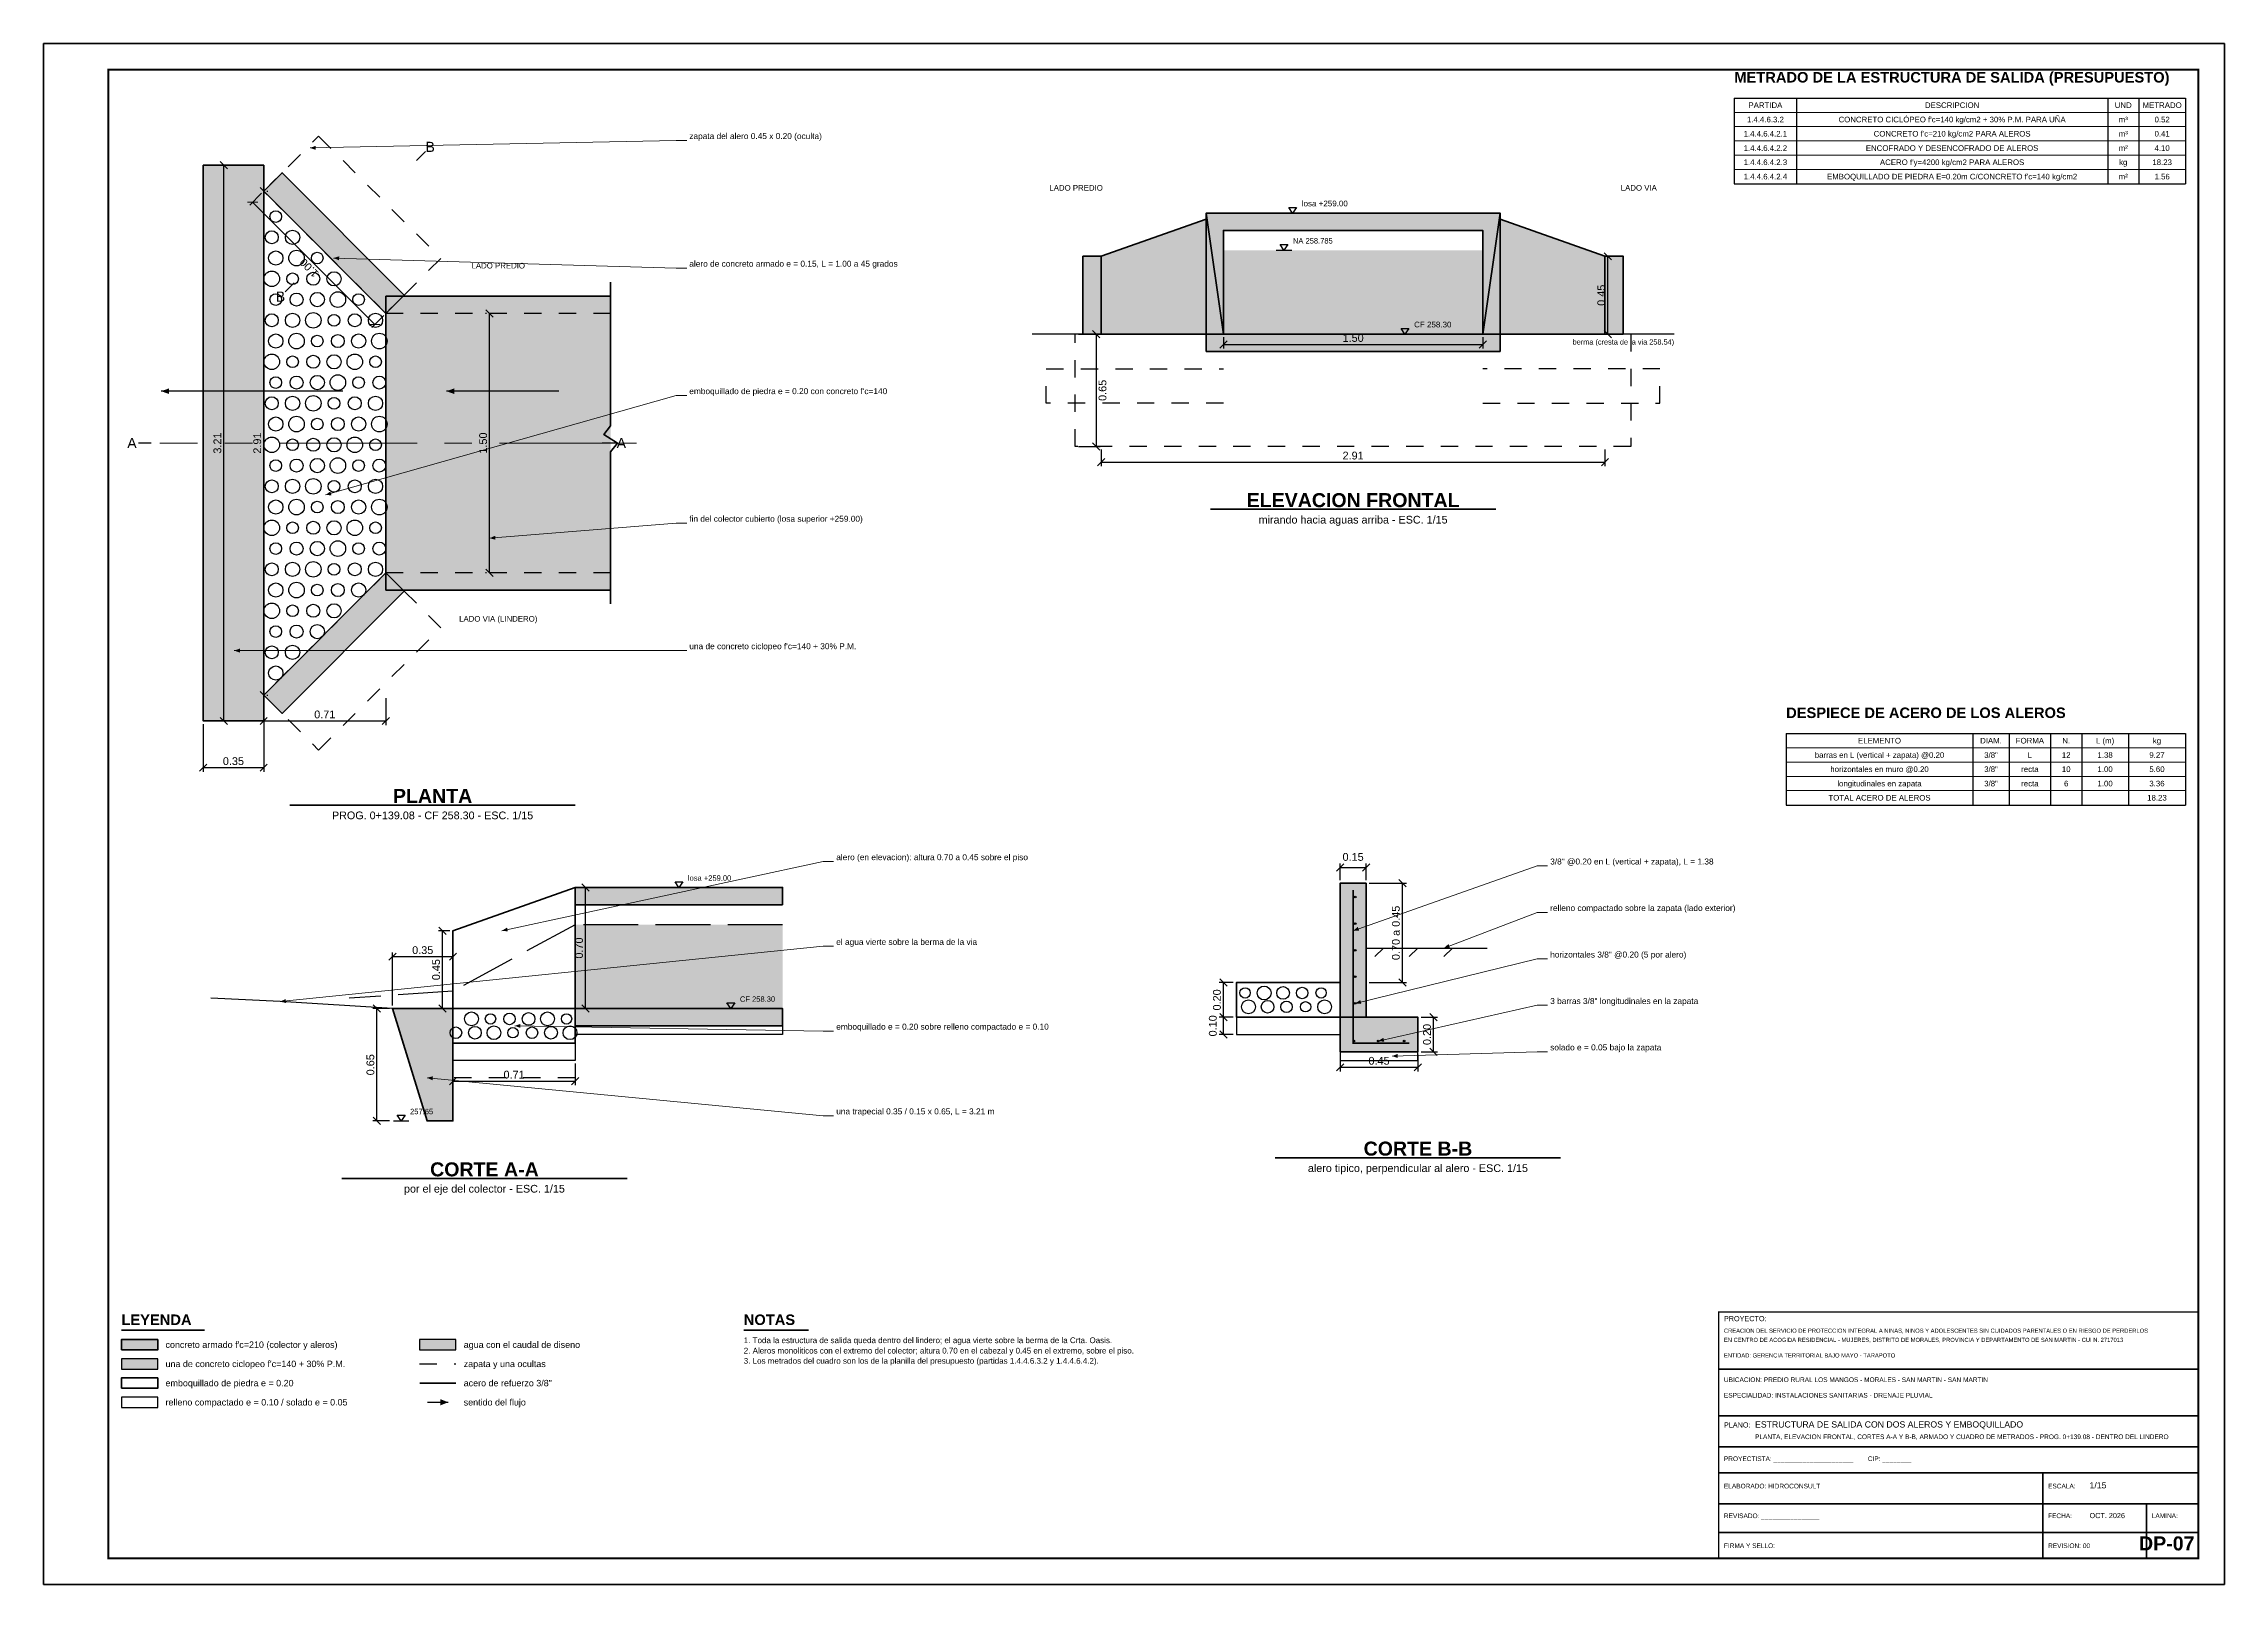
# Model space of a CAD drawing. Header units: metres. Extents: x -573 to 467, y -35 to 119.
# Drawn here: x 242.62 to 255.24, y 0 to 8.91 of the extents above; entities that cross this region are included whole.
import ezdxf
from ezdxf.enums import TextEntityAlignment as Align

# ---------------------------------------------------------------- set-up
doc = ezdxf.new("R2010")
doc.units = ezdxf.units.M
doc.header["$LTSCALE"] = 0.25
for name, pattern in [('CENTER', [5.08, 3.175, -0.635, 0.635, -0.635]), ('DASHED', [1.524, 1.27, -0.254]), ('HIDDEN', [0.375, 0.25, -0.125])]:
    doc.linetypes.add(name, pattern=pattern)
for name, color, linetype, lineweight in [('ACERO', 1, 'CONTINUOUS', 35), ('AGUA', 150, 'DASHED', 25), ('CONCRETO', 250, 'CONTINUOUS', 50), ('CONCRETO-OCULTO', 8, 'HIDDEN', 25), ('CORTES', 6, 'CONTINUOUS', 50), ('COTAS', 94, 'CONTINUOUS', 18), ('EJE-COLECTOR', 1, 'CENTER', 18), ('GRILLA', 9, 'CONTINUOUS', 13), ('LLAMADAS', 30, 'CONTINUOUS', 18), ('MARCO', 7, 'CONTINUOUS', 50), ('POZA', 34, 'CONTINUOUS', 35), ('ROTULO', 7, 'CONTINUOUS', 35), ('TERRENO', 7, 'CONTINUOUS', 30), ('TITULOS', 160, 'CONTINUOUS', 35)]:
    doc.layers.add(name, color=color, linetype=linetype, lineweight=lineweight)
for name, color, linetype in [('ACERO-PUNTOS', 5, 'CONTINUOUS'), ('FLUJO', 150, 'CONTINUOUS'), ('LEYENDA', 7, 'CONTINUOUS'), ('NIVELES', 7, 'CONTINUOUS'), ('ROTULO-TEXTO', 7, 'CONTINUOUS'), ('SOLADO', 8, 'CONTINUOUS'), ('TEXTOS', 7, 'CONTINUOUS'), ('TEXTOS-NOTAS', 7, 'CONTINUOUS')]:
    doc.layers.add(name, color=color, linetype=linetype)
for name, color, linetype, true_color in [('AGUA-RELLENO', 150, 'CONTINUOUS', 0xcde4f6), ('CONCRETO-ACHURADO', 8, 'CONTINUOUS', 0xe2e2e2), ('ISO-CONCRETO-LAT1', 253, 'CONTINUOUS', 0xcecece), ('ISO-PIEDRA', 34, 'CONTINUOUS', 0xc4b092)]:
    doc.layers.add(name, color=color, linetype=linetype, true_color=true_color)
doc.styles.get("Standard").update_dxf_attribs({"font": 'arial.ttf'})
doc.styles.add('TITULOS', font='arialbd.ttf')
doc.dimstyles.new('COT-15', dxfattribs={"dimscale": 0.015, "dimtxt": 3, "dimasz": 2.2, "dimexe": 1.6, "dimexo": 1.2, "dimgap": 1, "dimtad": 1, "dimzin": 0, "dimdsep": 46, "dimtxsty": 'Standard', "dimtsz": 1.4, "dimcen": 2.5, "dimclrd": 256, "dimclre": 256, "dimclrt": 7, "dimazin": 3, "dimtfac": 1, "dimtmove": 0, "dimatfit": 3})

# ---------------------------------------------------------------- blocks, each defined once
blk = doc.blocks.new('_OBLIQUE')
at = {"color": 0, "linetype": 'BYBLOCK'}
blk.add_line((-0.5, -0.5), (0.5, 0.5), dxfattribs=at)
blk = doc.blocks.new('*D140')
for p, q in [((243.893, 5.143), (243.893, 8.057)), ((243.911, 8.057), (243.917, 8.057)), ((243.911, 5.143), (243.917, 5.143))]:
    blk.add_line(p, q)
at = {"layer": 'Defpoints'}
for p in [(243.893, 8.057), (243.893, 5.143), (243.893, 5.143)]:
    blk.add_point(p, dxfattribs=at)
at = {"layer": 'COTAS', "xscale": 0.041999999999999996, "yscale": 0.041999999999999996, "rotation": 90}
for p in [(243.893, 8.057), (243.893, 5.143)]:
    blk.add_blockref('_OBLIQUE', p, dxfattribs=at)
at = {"layer": 'COTAS', "color": 7, "insert": (243.856, 6.6), "char_height": 0.045, "attachment_point": 5, "rotation": 90}
blk.add_mtext('2.91', dxfattribs=at)
blk = doc.blocks.new('SIMB-NIVEL')
at = {"layer": 'NIVELES'}
blk.add_line((-3, 0), (3, 0), dxfattribs=at)
blk.add_lwpolyline([(0, 0), (-1.5, 2.2), (1.5, 2.2)], close=True, dxfattribs=at)
blk = doc.blocks.new('ACERO-38')
at = {"layer": 'ACERO-PUNTOS'}
h = blk.add_hatch(color=5, dxfattribs=at)
h.dxf.hatch_style = 1
h.paths.add_polyline_path([(-0.00475, 0, 1), (0.00475, 0, 1)])
at = {"layer": 'ACERO-PUNTOS', "color": 5}
blk.add_circle((0, 0), 0.00475, dxfattribs=at)
blk = doc.blocks.new('SIMB-FLECHA')
at = {"layer": 'FLUJO'}
blk.add_lwpolyline([(-4, 0), (4, 0)], dxfattribs=at)
blk.add_solid([(4, 0), (1, 1.2), (1, -1.2)], dxfattribs=at)

msp = doc.modelspace()

# ---------------------------------------------------------------- hatches: boundary and pattern name
at = {"layer": 'AGUA-RELLENO', "true_color": 0xcde4f6}
h = msp.add_hatch(color=7, dxfattribs=at)
h.dxf.hatch_style = 1
h.paths.add_polyline_path([(250.945, 7.23), (249.445, 7.23), (249.445, 7.715), (250.945, 7.715)])
h = msp.add_hatch(color=7, dxfattribs=at)
h.dxf.hatch_style = 1
h.paths.add_polyline_path([(246.895, 3.33), (245.695, 3.33), (245.695, 3.815), (246.895, 3.815)])
h = msp.add_hatch(color=7, dxfattribs=at)
h.dxf.hatch_style = 1
h.paths.add_polyline_path([(244.795, 1.356), (245.005, 1.356), (245.005, 1.416), (244.795, 1.416)])
at = {"layer": 'CONCRETO-ACHURADO', "true_color": 0xe2e2e2}
h = msp.add_hatch(color=7, dxfattribs=at)
h.dxf.hatch_style = 1
h.paths.add_polyline_path([(244.6, 7.35), (243.893, 8.057), (243.999, 8.163), (244.706, 7.456)])
h = msp.add_hatch(color=7, dxfattribs=at)
h.dxf.hatch_style = 1
h.paths.add_polyline_path([(251.045, 7.13), (249.345, 7.13), (249.345, 7.93), (251.045, 7.93)])
h.paths.add_polyline_path([(250.945, 7.23), (249.445, 7.23), (249.445, 7.83), (250.945, 7.83)], flags=16)
h = msp.add_hatch(color=7, dxfattribs=at)
h.dxf.hatch_style = 1
h.paths.add_polyline_path([(245.9, 5.75), (244.6, 5.75), (244.6, 7.45), (245.9, 7.45)])
h = msp.add_hatch(color=7, dxfattribs=at)
h.dxf.hatch_style = 1
h.paths.add_polyline_path([(244.6, 5.85), (243.893, 5.143), (243.999, 5.037), (244.706, 5.744)])
h = msp.add_hatch(color=7, dxfattribs=at)
h.dxf.hatch_style = 1
h.paths.add_polyline_path([(250.12, 3.28), (250.27, 3.28), (250.27, 4.055), (250.12, 4.055)])
h = msp.add_hatch(color=7, dxfattribs=at)
h.dxf.hatch_style = 1
h.paths.add_polyline_path([(246.895, 3.93), (245.695, 3.93), (245.695, 4.03), (246.895, 4.03)])
h = msp.add_hatch(color=7, dxfattribs=at)
h.dxf.hatch_style = 1
h.paths.add_polyline_path([(246.895, 3.23), (245.695, 3.23), (245.695, 3.33), (246.895, 3.33)])
h = msp.add_hatch(color=7, dxfattribs=at)
h.dxf.hatch_style = 1
h.paths.add_polyline_path([(250.12, 3.08), (250.57, 3.08), (250.57, 3.28), (250.12, 3.28)])
h = msp.add_hatch(color=7, dxfattribs=at)
h.dxf.hatch_style = 1
h.paths.add_polyline_path([(243.07, 1.356), (243.28, 1.356), (243.28, 1.416), (243.07, 1.416)])
at = {"layer": 'ISO-CONCRETO-LAT1', "true_color": 0xcecece}
h = msp.add_hatch(color=7, dxfattribs=at)
h.dxf.hatch_style = 1
h.paths.add_polyline_path([(249.445, 7.23), (248.738, 7.23), (248.632, 7.23), (248.632, 7.68), (248.738, 7.68), (249.345, 7.895), (249.345, 7.93)])
h = msp.add_hatch(color=7, dxfattribs=at)
h.dxf.hatch_style = 1
h.paths.add_polyline_path([(250.945, 7.23), (251.652, 7.23), (251.758, 7.23), (251.758, 7.68), (251.652, 7.68), (251.045, 7.895), (251.045, 7.93)])
at = {"layer": 'ISO-PIEDRA', "true_color": 0xc4b092}
h = msp.add_hatch(color=7, dxfattribs=at)
h.dxf.hatch_style = 1
h.paths.add_polyline_path([(243.893, 4.993), (243.543, 4.993), (243.543, 8.207), (243.893, 8.207)])
h = msp.add_hatch(color=7, dxfattribs=at)
h.dxf.hatch_style = 1
h.paths.add_polyline_path([(244.988, 3.33), (244.638, 3.33), (244.838, 2.68), (244.988, 2.68)])
h = msp.add_hatch(color=7, dxfattribs=at)
h.dxf.hatch_style = 1
h.paths.add_polyline_path([(243.07, 1.245), (243.28, 1.245), (243.28, 1.305), (243.07, 1.305)])

# ---------------------------------------------------------------- linework, layer by layer
at = {"layer": 'ACERO'}
for points, const_width in [([(250.195, 4.015), (250.195, 3.13), (250.52, 3.13)], 0.0095), ([(244.795, 1.164), (245.005, 1.164)], 0.0105)]:
    msp.add_lwpolyline(points, dxfattribs=dict(at, const_width=const_width))
at = {"layer": 'AGUA'}
msp.add_lwpolyline([(246.895, 3.815), (245.695, 3.815), (244.988, 3.43), (244.388, 3.39)], dxfattribs=at)
at = {"layer": 'AGUA-RELLENO'}
msp.add_lwpolyline([(244.795, 1.356), (245.005, 1.356), (245.005, 1.416), (244.795, 1.416)], close=True, dxfattribs=at)
at = {"layer": 'CONCRETO'}
for points in [[(244.6, 7.35), (243.893, 8.057), (243.999, 8.163), (244.706, 7.456)], [(249.445, 7.23), (248.738, 7.23), (248.632, 7.23), (248.632, 7.68), (248.738, 7.68), (249.345, 7.895), (249.345, 7.93)], [(251.045, 7.13), (249.345, 7.13), (249.345, 7.93), (251.045, 7.93)], [(250.945, 7.23), (249.445, 7.23), (249.445, 7.83), (250.945, 7.83)], [(250.945, 7.23), (251.652, 7.23), (251.758, 7.23), (251.758, 7.68), (251.652, 7.68), (251.045, 7.895), (251.045, 7.93)], [(244.6, 5.85), (243.893, 5.143), (243.999, 5.037), (244.706, 5.744)], [(250.12, 3.28), (250.27, 3.28), (250.27, 4.055), (250.12, 4.055)], [(246.895, 3.93), (245.695, 3.93), (245.695, 4.03), (246.895, 4.03)], [(246.895, 3.23), (245.695, 3.23), (245.695, 3.33), (246.895, 3.33)], [(250.12, 3.08), (250.57, 3.08), (250.57, 3.28), (250.12, 3.28)], [(243.07, 1.356), (243.28, 1.356), (243.28, 1.416), (243.07, 1.416)]]:
    msp.add_lwpolyline(points, close=True, dxfattribs=at)
for points in [[(248.738, 7.23), (248.738, 7.68)], [(251.652, 7.23), (251.652, 7.68)], [(245.9, 7.45), (244.6, 7.45)], [(244.6, 5.75), (244.6, 7.45)], [(245.9, 5.67), (245.9, 6.55), (245.94, 6.6), (245.86, 6.65), (245.9, 6.7), (245.9, 7.53)], [(245.9, 5.75), (244.6, 5.75)], [(245.695, 3.33), (245.695, 4.03), (244.988, 3.78), (244.988, 3.33)]]:
    msp.add_lwpolyline(points, dxfattribs=at)
at = {"layer": 'CONCRETO-OCULTO'}
msp.add_line((244.795, 1.275), (245.005, 1.275), dxfattribs=at)
for points in [[(244.6, 7.35), (243.893, 8.057), (244.211, 8.375), (244.918, 7.668), (244.6, 7.35)], [(245.9, 7.35), (244.6, 7.35)], [(251.802, 7.23), (251.802, 6.58), (248.588, 6.58), (248.588, 7.23)], [(249.445, 6.83), (248.42, 6.83), (248.42, 7.03), (249.445, 7.03)], [(250.945, 6.83), (251.97, 6.83), (251.97, 7.03), (250.945, 7.03)], [(244.6, 5.85), (243.893, 5.143), (244.211, 4.825), (244.918, 5.532), (244.6, 5.85)], [(245.9, 5.85), (244.6, 5.85)], [(245.695, 2.93), (244.988, 2.93), (244.988, 3.03)]]:
    msp.add_lwpolyline(points, dxfattribs=at)
at = {"layer": 'CORTES', "const_width": 0.0075}
for points in [[(244.777, 8.234), (244.83, 8.287)], [(244.07, 7.527), (244.017, 7.474)], [(243.243, 6.6), (243.168, 6.6)], [(245.85, 6.6), (245.925, 6.6)]]:
    msp.add_lwpolyline(points, dxfattribs=at)
at = {"layer": 'EJE-COLECTOR'}
msp.add_lwpolyline([(246.05, 6.6), (243.293, 6.6)], dxfattribs=at)
at = {"layer": 'FLUJO'}
for p, q in [((244.35, 6.9), (243.3, 6.9)), ((245.6, 6.9), (244.95, 6.9))]:
    msp.add_line(p, q, dxfattribs=at)
for points in [[(243.3, 6.9), (243.345, 6.884), (243.345, 6.916)], [(244.95, 6.9), (244.995, 6.884), (244.995, 6.916)]]:
    msp.add_solid(points, dxfattribs=at)
at = {"layer": 'GRILLA'}
for p, q in [((252.4, 8.512), (255.01, 8.512)), ((252.4, 8.43), (255.01, 8.43)), ((252.4, 8.348), (255.01, 8.348)), ((252.4, 8.265), (255.01, 8.265)), ((252.4, 8.182), (255.01, 8.182)), ((252.7, 4.837), (255.01, 4.837)), ((252.7, 4.755), (255.01, 4.755)), ((252.7, 4.672), (255.01, 4.672)), ((252.7, 4.59), (255.01, 4.59))]:
    msp.add_line(p, q, dxfattribs=at)
at = {"layer": 'ISO-PIEDRA'}
msp.add_lwpolyline([(243.07, 1.245), (243.28, 1.245), (243.28, 1.305), (243.07, 1.305)], close=True, dxfattribs=at)
for centre, radius in [((243.94, 7.79), 0.0375), ((243.963, 7.91), 0.0338), ((244.06, 7.79), 0.0412), ((243.963, 7.67), 0.0412), ((244.083, 7.67), 0.045), ((244.203, 7.67), 0.0338), ((243.94, 7.55), 0.045), ((244.06, 7.55), 0.0338), ((244.18, 7.55), 0.0375), ((244.3, 7.55), 0.0412), ((243.963, 7.43), 0.0338), ((244.083, 7.43), 0.0375), ((244.203, 7.43), 0.0412), ((244.322, 7.43), 0.045), ((244.442, 7.43), 0.0338), ((243.94, 7.31), 0.0375), ((244.06, 7.31), 0.0412), ((244.18, 7.31), 0.045), ((244.3, 7.31), 0.0338), ((244.42, 7.31), 0.0375), ((244.54, 7.31), 0.0412), ((243.963, 7.19), 0.0412), ((244.083, 7.19), 0.045), ((244.203, 7.19), 0.0338), ((244.322, 7.19), 0.0375), ((244.442, 7.19), 0.0412), ((244.562, 7.19), 0.045), ((243.94, 7.07), 0.045), ((244.06, 7.07), 0.0338), ((244.18, 7.07), 0.0375), ((244.3, 7.07), 0.0412), ((244.42, 7.07), 0.045), ((244.54, 7.07), 0.0338), ((243.963, 6.95), 0.0338), ((244.083, 6.95), 0.0375), ((244.203, 6.95), 0.0412), ((244.322, 6.95), 0.045), ((244.442, 6.95), 0.0338), ((244.562, 6.95), 0.0375), ((243.94, 6.83), 0.0375), ((244.06, 6.83), 0.0412), ((244.18, 6.83), 0.045), ((244.3, 6.83), 0.0338), ((244.42, 6.83), 0.0375), ((244.54, 6.83), 0.0412), ((243.963, 6.71), 0.0412), ((244.083, 6.71), 0.045), ((244.203, 6.71), 0.0338), ((244.322, 6.71), 0.0375), ((244.442, 6.71), 0.0412), ((244.562, 6.71), 0.045), ((243.94, 6.59), 0.045), ((244.06, 6.59), 0.0338), ((244.18, 6.59), 0.0375), ((244.3, 6.59), 0.0412), ((244.42, 6.59), 0.045), ((244.54, 6.59), 0.0338), ((243.963, 6.47), 0.0338), ((244.083, 6.47), 0.0375), ((244.203, 6.47), 0.0412), ((244.322, 6.47), 0.045), ((244.442, 6.47), 0.0338), ((244.562, 6.47), 0.0375), ((243.94, 6.35), 0.0375), ((244.06, 6.35), 0.0412), ((244.18, 6.35), 0.045), ((244.3, 6.35), 0.0338), ((244.42, 6.35), 0.0375), ((244.54, 6.35), 0.0412), ((243.963, 6.23), 0.0412), ((244.083, 6.23), 0.045), ((244.203, 6.23), 0.0338), ((244.322, 6.23), 0.0375), ((244.442, 6.23), 0.0412), ((244.562, 6.23), 0.045), ((243.94, 6.11), 0.045), ((244.06, 6.11), 0.0338), ((244.18, 6.11), 0.0375), ((244.3, 6.11), 0.0412), ((244.42, 6.11), 0.045), ((244.54, 6.11), 0.0338), ((243.963, 5.99), 0.0338), ((244.083, 5.99), 0.0375), ((244.203, 5.99), 0.0412), ((244.322, 5.99), 0.045), ((244.442, 5.99), 0.0338), ((244.562, 5.99), 0.0375), ((243.94, 5.87), 0.0375), ((244.06, 5.87), 0.0412), ((244.18, 5.87), 0.045), ((244.3, 5.87), 0.0338), ((244.42, 5.87), 0.0375), ((244.54, 5.87), 0.0412), ((243.963, 5.75), 0.0412), ((244.083, 5.75), 0.045), ((244.203, 5.75), 0.0338), ((244.322, 5.75), 0.0375), ((244.442, 5.75), 0.0412), ((243.94, 5.63), 0.045), ((244.06, 5.63), 0.0338), ((244.18, 5.63), 0.0375), ((244.203, 5.51), 0.0412), ((244.3, 5.63), 0.0412), ((243.94, 5.39), 0.0375), ((243.963, 5.51), 0.0338), ((244.06, 5.39), 0.0412), ((244.083, 5.51), 0.0375), ((243.963, 5.27), 0.0412), ((249.57, 3.42), 0.03), ((249.68, 3.42), 0.04), ((249.79, 3.42), 0.0367), ((249.9, 3.42), 0.0333), ((250.01, 3.42), 0.03), ((245.095, 3.27), 0.04), ((245.205, 3.27), 0.03), ((245.315, 3.27), 0.0333), ((245.425, 3.27), 0.0367), ((245.535, 3.27), 0.04), ((245.645, 3.27), 0.03), ((249.59, 3.34), 0.04), ((249.7, 3.34), 0.0367), ((249.81, 3.34), 0.0333), ((249.92, 3.34), 0.03), ((250.03, 3.34), 0.04), ((245.005, 3.19), 0.0333), ((245.115, 3.19), 0.0367), ((245.225, 3.19), 0.04), ((245.335, 3.19), 0.03), ((245.445, 3.19), 0.0333), ((245.555, 3.19), 0.0367), ((245.665, 3.19), 0.04)]:
    msp.add_circle(centre, radius, dxfattribs=at)
at = {"layer": 'LLAMADAS'}
for p, q in [((246.28, 8.35), (244.161, 8.307)), ((246.34, 8.35), (246.28, 8.35)), ((246.28, 7.612), (244.296, 7.67)), ((246.34, 7.612), (246.28, 7.612)), ((246.28, 6.875), (244.25, 6.3)), ((246.34, 6.875), (246.28, 6.875)), ((246.28, 6.137), (245.2, 6.05)), ((246.34, 6.137), (246.28, 6.137)), ((246.28, 5.4), (243.723, 5.4)), ((246.34, 5.4), (246.28, 5.4)), ((247.13, 4.18), (245.271, 3.78)), ((247.19, 4.18), (247.13, 4.18)), ((251.26, 4.155), (250.195, 3.78)), ((251.32, 4.155), (251.26, 4.155)), ((251.26, 3.886), (250.72, 3.68)), ((251.32, 3.886), (251.26, 3.886)), ((247.13, 3.69), (243.988, 3.37)), ((247.19, 3.69), (247.13, 3.69)), ((251.26, 3.618), (250.207, 3.36)), ((251.32, 3.618), (251.26, 3.618)), ((251.26, 3.349), (250.34, 3.142)), ((251.32, 3.349), (251.26, 3.349)), ((247.13, 3.2), (245.345, 3.23)), ((247.19, 3.2), (247.13, 3.2)), ((251.26, 3.08), (250.42, 3.055)), ((251.32, 3.08), (251.26, 3.08)), ((247.13, 2.71), (244.838, 2.93)), ((247.19, 2.71), (247.13, 2.71))]:
    msp.add_line(p, q, dxfattribs=at)
for points in [[(244.161, 8.307), (244.194, 8.296), (244.194, 8.319)], [(244.296, 7.67), (244.329, 7.657), (244.33, 7.68)], [(244.25, 6.3), (244.285, 6.298), (244.279, 6.32)], [(245.2, 6.05), (245.234, 6.041), (245.232, 6.064)], [(243.723, 5.4), (243.756, 5.388), (243.756, 5.412)], [(245.271, 3.78), (245.305, 3.776), (245.301, 3.798)], [(250.195, 3.78), (250.23, 3.78), (250.222, 3.802)], [(250.72, 3.68), (250.755, 3.681), (250.747, 3.703)], [(243.988, 3.37), (244.022, 3.362), (244.02, 3.385)], [(250.207, 3.36), (250.242, 3.357), (250.236, 3.379)], [(245.345, 3.23), (245.378, 3.218), (245.378, 3.241)], [(250.34, 3.142), (250.375, 3.138), (250.37, 3.161)], [(250.42, 3.055), (250.453, 3.044), (250.453, 3.068)], [(244.838, 2.93), (244.87, 2.915), (244.872, 2.938)]]:
    msp.add_solid(points, dxfattribs=at)
at = {"layer": 'MARCO'}
msp.add_lwpolyline([(242.62, 0), (255.235, 0), (255.235, 8.91), (242.62, 8.91)], close=True, dxfattribs=at)
at = {"layer": 'MARCO', "const_width": 0.012}
msp.add_lwpolyline([(242.995, 0.15), (255.085, 0.15), (255.085, 8.76), (242.995, 8.76)], close=True, dxfattribs=at)
at = {"layer": 'POZA'}
for points in [[(243.893, 4.993), (243.543, 4.993), (243.543, 8.207), (243.893, 8.207)], [(244.6, 5.85), (243.893, 5.143), (243.893, 8.057), (244.6, 7.35)], [(249.52, 3.28), (250.12, 3.28), (250.12, 3.48), (249.52, 3.48)], [(244.988, 3.33), (244.638, 3.33), (244.838, 2.68), (244.988, 2.68)], [(245.695, 3.13), (244.988, 3.13), (244.988, 3.33), (245.695, 3.33)], [(243.07, 1.134), (243.28, 1.134), (243.28, 1.194), (243.07, 1.194)]]:
    msp.add_lwpolyline(points, close=True, dxfattribs=at)
at = {"layer": 'ROTULO'}
for p, q in [((252.31, 1.245), (255.085, 1.245)), ((252.31, 0.975), (255.085, 0.975)), ((252.31, 0.795), (255.085, 0.795)), ((252.31, 0.645), (255.085, 0.645)), ((254.185, 0.645), (254.185, 0.15)), ((252.31, 0.465), (255.085, 0.465)), ((254.785, 0.465), (254.785, 0.15)), ((252.31, 0.3), (255.085, 0.3))]:
    msp.add_line(p, q, dxfattribs=at)
at = {"layer": 'ROTULO', "const_width": 0.0075}
msp.add_lwpolyline([(252.31, 0.15), (255.085, 0.15), (255.085, 1.575), (252.31, 1.575)], close=True, dxfattribs=at)
at = {"layer": 'SOLADO'}
for points in [[(249.52, 3.18), (250.12, 3.18), (250.12, 3.28), (249.52, 3.28)], [(246.895, 3.18), (245.695, 3.18), (245.695, 3.23), (246.895, 3.23)], [(245.695, 3.03), (244.988, 3.03), (244.988, 3.13), (245.695, 3.13)], [(250.12, 3.03), (250.57, 3.03), (250.57, 3.08), (250.12, 3.08)], [(243.07, 1.023), (243.28, 1.023), (243.28, 1.083), (243.07, 1.083)]]:
    msp.add_lwpolyline(points, close=True, dxfattribs=at)
at = {"layer": 'TERRENO'}
for p, q in [((250.37, 3.68), (250.32, 3.63)), ((250.57, 3.68), (250.52, 3.63)), ((250.77, 3.68), (250.72, 3.63))]:
    msp.add_line(p, q, dxfattribs=at)
for points in [[(252.052, 7.23), (248.338, 7.23)], [(250.27, 3.68), (250.97, 3.68)], [(244.638, 3.33), (243.988, 3.37), (243.588, 3.39)]]:
    msp.add_lwpolyline(points, dxfattribs=at)
at = {"layer": 'TEXTOS'}
for p, q in [((252.4, 8.595), (255.01, 8.595)), ((252.4, 8.595), (252.4, 8.1)), ((252.76, 8.595), (252.76, 8.1)), ((254.56, 8.595), (254.56, 8.1)), ((254.74, 8.595), (254.74, 8.1)), ((255.01, 8.595), (255.01, 8.1)), ((252.4, 8.1), (255.01, 8.1)), ((252.7, 4.92), (255.01, 4.92)), ((252.7, 4.92), (252.7, 4.507)), ((253.78, 4.92), (253.78, 4.507)), ((253.99, 4.92), (253.99, 4.507)), ((254.23, 4.92), (254.23, 4.507)), ((254.41, 4.92), (254.41, 4.507)), ((254.68, 4.92), (254.68, 4.507)), ((255.01, 4.92), (255.01, 4.507)), ((252.7, 4.507), (255.01, 4.507))]:
    msp.add_line(p, q, dxfattribs=at)
at = {"layer": 'TITULOS'}
for p, q in [((249.37, 6.217), (251.02, 6.217)), ((244.045, 4.507), (245.695, 4.507)), ((249.745, 2.467), (251.395, 2.467)), ((244.345, 2.347), (245.995, 2.347)), ((243.07, 1.47), (243.55, 1.47)), ((246.67, 1.47), (247.045, 1.47))]:
    msp.add_line(p, q, dxfattribs=at)

# ---------------------------------------------------------------- block references
for p in [(250.207, 3.975), (250.207, 3.821), (250.207, 3.667), (250.207, 3.514), (250.207, 3.36), (250.2, 3.142), (250.34, 3.142), (250.49, 3.142)]:
    msp.add_blockref('ACERO-38', p)
at = {"xscale": 0.015, "yscale": 0.015}
msp.add_blockref('SIMB-FLECHA', (244.9, 1.053), dxfattribs=at)
at = {"layer": 'NIVELES', "xscale": 0.015, "yscale": 0.015}
for p in [(249.845, 7.93), (249.795, 7.715), (250.495, 7.23), (246.295, 4.03), (246.595, 3.33), (244.688, 2.68)]:
    msp.add_blockref('SIMB-NIVEL', p, dxfattribs=at)

# ---------------------------------------------------------------- texts
at = {"layer": 'CORTES'}
for s, p in [('B', (244.856, 8.313)), ('B', (243.99, 7.447)), ('A', (243.131, 6.6)), ('A', (245.962, 6.6))]:
    msp.add_text(s, height=0.0585, dxfattribs=at).set_placement(p, align=Align.MIDDLE_CENTER)
at = {"layer": 'LEYENDA'}
for s, p in [("concreto armado f'c=210 (colector y aleros)", (243.325, 1.386)), ('agua con el caudal de diseno', (245.05, 1.386)), ("una de concreto ciclopeo f'c=140 + 30% P.M.", (243.325, 1.275)), ('zapata y una ocultas', (245.05, 1.275)), ('emboquillado de piedra e = 0.20', (243.325, 1.164)), ('acero de refuerzo 3/8"', (245.05, 1.164)), ('relleno compactado e = 0.10 / solado e = 0.05', (243.325, 1.053)), ('sentido del flujo', (245.05, 1.053))]:
    msp.add_text(s, height=0.03705, dxfattribs=at).set_placement(p, align=Align.MIDDLE_LEFT)
at = {"layer": 'NIVELES'}
for s, height, p in [('losa +259.00', 0.03315, (249.898, 7.969)), ('NA 258.785', 0.0312, (249.847, 7.754)), ('CF 258.30', 0.0331, (250.548, 7.269)), ('losa +259.00', 0.0312, (246.347, 4.069)), ('CF 258.30', 0.0312, (246.648, 3.369)), ('257.65', 0.0312, (244.74, 2.719))]:
    msp.add_text(s, height=height, dxfattribs=at).set_placement(p)
at = {"layer": 'ROTULO-TEXTO'}
for s, height, p in [('PROYECTO:', 0.03, (252.34, 1.522)), ('CREACION DEL SERVICIO DE PROTECCION INTEGRAL A NINAS, NINOS Y ADOLESCENTES SIN CUIDADOS PARENTALES O EN RIESGO DE PERDERLOS', 0.024, (252.34, 1.455)), ('EN CENTRO DE ACOGIDA RESIDENCIAL - MUJERES, DISTRITO DE MORALES, PROVINCIA Y DEPARTAMENTO DE SAN MARTIN - CUI N. 2717013', 0.024, (252.34, 1.402)), ('ENTIDAD: GERENCIA TERRITORIAL BAJO MAYO - TARAPOTO', 0.024, (252.34, 1.312)), ('UBICACION: PREDIO RURAL LOS MANGOS - MORALES - SAN MARTIN - SAN MARTIN', 0.027, (252.34, 1.17)), ('ESPECIALIDAD: INSTALACIONES SANITARIAS - DRENAJE PLUVIAL', 0.027, (252.34, 1.08)), ('PLANO:', 0.03, (252.34, 0.907)), ('ESTRUCTURA DE SALIDA CON DOS ALEROS Y EMBOQUILLADO', 0.036, (252.52, 0.907)), ('PLANTA, ELEVACION FRONTAL, CORTES A-A Y B-B, ARMADO Y CUADRO DE METRADOS - PROG. 0+139.08 - DENTRO DEL LINDERO', 0.027, (252.52, 0.84)), ('PROYECTISTA: ______________________        CIP: ________', 0.027, (252.34, 0.713)), ('ELABORADO: HIDROCONSULT', 0.027, (252.34, 0.555)), ('ESCALA:', 0.027, (254.215, 0.555)), ('1/15', 0.036, (254.455, 0.555)), ('REVISADO: ________________', 0.027, (252.34, 0.383)), ('FECHA:', 0.027, (254.215, 0.383)), ('OCT. 2026', 0.03, (254.455, 0.383)), ('LAMINA:', 0.027, (254.815, 0.383)), ('FIRMA Y SELLO:', 0.027, (252.34, 0.21)), ('REVISION: 00', 0.027, (254.215, 0.21))]:
    msp.add_text(s, height=height, dxfattribs=at).set_placement(p)
at = {"layer": 'TEXTOS'}
for s, height, p in [('1.4.4.6.3.2', 0.0324, (252.58, 8.471)), ('PARTIDA', 0.0324, (252.58, 8.554)), ("CONCRETO CICLÓPEO f'c=140 kg/cm2 + 30% P.M. PARA UÑA", 0.0324, (253.66, 8.471)), ('DESCRIPCION', 0.0324, (253.66, 8.554)), ('UND', 0.0324, (254.65, 8.554)), ('m³', 0.0324, (254.65, 8.471)), ('METRADO', 0.0324, (254.875, 8.554)), ('0.52', 0.0324, (254.875, 8.471)), ('1.4.4.6.4.2.1', 0.0324, (252.58, 8.389)), ("CONCRETO f'c=210 kg/cm2 PARA ALEROS", 0.0324, (253.66, 8.389)), ('m³', 0.0324, (254.65, 8.389)), ('0.41', 0.0324, (254.875, 8.389)), ('1.4.4.6.4.2.2', 0.0324, (252.58, 8.306)), ('1.4.4.6.4.2.3', 0.0324, (252.58, 8.224)), ('ENCOFRADO Y DESENCOFRADO DE ALEROS', 0.0324, (253.66, 8.306)), ("ACERO f'y=4200 kg/cm2 PARA ALEROS", 0.0324, (253.66, 8.224)), ('m²', 0.0324, (254.65, 8.306)), ('kg', 0.0324, (254.65, 8.224)), ('18.23', 0.0324, (254.875, 8.224)), ('4.10', 0.0324, (254.875, 8.306)), ('1.4.4.6.4.2.4', 0.0324, (252.58, 8.141)), ("EMBOQUILLADO DE PIEDRA E=0.20m C/CONCRETO f'c=140 kg/cm2", 0.0324, (253.66, 8.141)), ('m²', 0.0324, (254.65, 8.141)), ('1.56', 0.0324, (254.875, 8.141)), ('mirando hacia aguas arriba - ESC. 1/15', 0.04455, (250.195, 6.157)), ('barras en L (vertical + zapata) @0.20', 0.0324, (253.24, 4.796)), ('ELEMENTO', 0.0324, (253.24, 4.879)), ('DIAM.', 0.0324, (253.885, 4.879)), ('3/8"', 0.0324, (253.885, 4.796)), ('FORMA', 0.0324, (254.11, 4.879)), ('L', 0.0324, (254.11, 4.796)), ('12', 0.0324, (254.32, 4.796)), ('N.', 0.0324, (254.32, 4.879)), ('L (m)', 0.0324, (254.545, 4.879)), ('1.38', 0.0324, (254.545, 4.796)), ('9.27', 0.0324, (254.845, 4.796)), ('kg', 0.0324, (254.845, 4.879)), ('horizontales en muro @0.20', 0.0324, (253.24, 4.714)), ('3/8"', 0.0324, (253.885, 4.714)), ('recta', 0.0324, (254.11, 4.714)), ('10', 0.0324, (254.32, 4.714)), ('1.00', 0.0324, (254.545, 4.714)), ('5.60', 0.0324, (254.845, 4.714)), ('TOTAL ACERO DE ALEROS', 0.0324, (253.24, 4.549)), ('longitudinales en zapata', 0.0324, (253.24, 4.631)), ('3/8"', 0.0324, (253.885, 4.631)), ('recta', 0.0324, (254.11, 4.631)), ('6', 0.0324, (254.32, 4.631)), ('1.00', 0.0324, (254.545, 4.631)), ('18.23', 0.0324, (254.845, 4.549)), ('3.36', 0.0324, (254.845, 4.631)), ('PROG. 0+139.08 - CF 258.30 - ESC. 1/15', 0.04455, (244.87, 4.447)), ('alero tipico, perpendicular al alero - ESC. 1/15', 0.04455, (250.57, 2.407)), ('por el eje del colector - ESC. 1/15', 0.04455, (245.17, 2.288))]:
    msp.add_text(s, height=height, dxfattribs=at).set_placement(p, align=Align.MIDDLE_CENTER)
for s, p in [('zapata del alero 0.45 x 0.20 (oculta)', (246.355, 8.358)), ('alero de concreto armado e = 0.15, L = 1.00 a 45 grados', (246.355, 7.62)), ("emboquillado de piedra e = 0.20 con concreto f'c=140", (246.355, 6.883)), ('fin del colector cubierto (losa superior +259.00)', (246.355, 6.145)), ("una de concreto ciclopeo f'c=140 + 30% P.M.", (246.355, 5.408)), ('alero (en elevacion): altura 0.70 a 0.45 sobre el piso', (247.205, 4.188)), ('3/8" @0.20 en L (vertical + zapata), L = 1.38', (251.335, 4.163)), ('relleno compactado sobre la zapata (lado exterior)', (251.335, 3.894)), ('el agua vierte sobre la berma de la via', (247.205, 3.698)), ('horizontales 3/8" @0.20 (5 por alero)', (251.335, 3.625)), ('3 barras 3/8" longitudinales en la zapata', (251.335, 3.356)), ('emboquillado e = 0.20 sobre relleno compactado e = 0.10', (247.205, 3.208)), ('solado e = 0.05 bajo la zapata', (251.335, 3.088)), ('una trapecial 0.35 / 0.15 x 0.65, L = 3.21 m', (247.205, 2.718))]:
    msp.add_text(s, height=0.03442, dxfattribs=at).set_placement(p)
msp.add_text('LADO PREDIO', height=0.0324, dxfattribs=at).set_placement((248.438, 8.05), align=Align.BOTTOM_LEFT)
msp.add_text('LADO VIA', height=0.0324, dxfattribs=at).set_placement((251.952, 8.05), align=Align.BOTTOM_RIGHT)
msp.add_text('LADO PREDIO', height=0.0324, dxfattribs=at).set_placement((245.25, 7.6), align=Align.BOTTOM_CENTER)
msp.add_text('berma (cresta de la via 258.54)', height=0.03038, dxfattribs=at).set_placement((252.052, 7.2), align=Align.TOP_RIGHT)
msp.add_text('LADO VIA (LINDERO)', height=0.0324, dxfattribs=at).set_placement((245.25, 5.6), align=Align.TOP_CENTER)
at = {"layer": 'TEXTOS-NOTAS'}
for s, p in [('1. Toda la estructura de salida queda dentro del lindero; el agua vierte sobre la berma de la Crta. Oasis.', (246.67, 1.395)), ('2. Aleros monoliticos con el extremo del colector; altura 0.70 en el cabezal y 0.45 en el extremo, sobre el piso.', (246.67, 1.335)), ('3. Los metrados del cuadro son los de la planilla del presupuesto (partidas 1.4.4.6.3.2 y 1.4.4.6.4.2).', (246.67, 1.276))]:
    msp.add_text(s, height=0.03315, dxfattribs=at).set_placement(p)
at = {"layer": 'TITULOS', "style": 'TITULOS'}
for s, height, p in [('METRADO DE LA ESTRUCTURA DE SALIDA (PRESUPUESTO)', 0.06075, (252.4, 8.685)), ('DESPIECE DE ACERO DE LOS ALEROS', 0.06075, (252.7, 5.01)), ('LEYENDA', 0.0608, (243.07, 1.5)), ('NOTAS', 0.0608, (246.67, 1.5))]:
    msp.add_text(s, height=height, dxfattribs=at).set_placement(p)
for s, p in [('ELEVACION FRONTAL', (250.195, 6.27)), ('PLANTA', (244.87, 4.56)), ('CORTE B-B', (250.57, 2.52)), ('CORTE A-A', (245.17, 2.4))]:
    msp.add_text(s, height=0.081, dxfattribs=at).set_placement(p, align=Align.MIDDLE_CENTER)
msp.add_text('DP-07', height=0.081, dxfattribs=at).set_placement((255.062, 0.172), align=Align.BOTTOM_RIGHT)

# ---------------------------------------------------------------- dimensions: what is measured, and where the dimension line sits
at = {"layer": 'COTAS'}
for base, p1, p2, angle in [((243.663, 4.993), (243.543, 4.993), (243.543, 8.207), 90), ((244.536, 7.286), (244.6, 7.35), (243.893, 8.057), 135), ((251.668, 7.23), (251.758, 7.23), (251.758, 7.68), 90), ((245.2, 5.85), (245.2, 5.85), (245.2, 7.35), 90), ((248.708, 7.23), (248.588, 7.23), (248.588, 6.58), 90), ((245.755, 3.33), (245.695, 3.33), (245.695, 4.03), 90), ((244.928, 3.33), (244.988, 3.33), (244.988, 3.78), 90), ((249.445, 3.28), (249.52, 3.28), (249.52, 3.48), 90), ((244.548, 2.68), (244.638, 2.68), (244.638, 3.33), 90), ((249.445, 3.18), (249.52, 3.18), (249.52, 3.28), 90), ((250.66, 3.08), (250.57, 3.08), (250.57, 3.28), 90)]:
    msp.add_linear_dim(base=base, p1=p1, p2=p2, angle=angle, dimstyle='COT-15', dxfattribs=at).render()
dim = msp.add_linear_dim(base=(243.893, 5.143), p1=(243.893, 5.143), p2=(243.893, 8.057), angle=90, dimstyle='COT-15', dxfattribs=at)
dim.commit()
dim.dimension.update_dxf_attribs({"geometry": '*D140', "text_midpoint": (243.856, 6.6)})
for base, p1, p2 in [((249.445, 7.17), (249.445, 7.23), (250.945, 7.23)), ((248.738, 6.49), (248.738, 6.58), (251.652, 6.58)), ((243.893, 4.993), (243.893, 5.143), (244.6, 5.143)), ((243.543, 4.723), (243.543, 4.993), (243.893, 4.993)), ((250.12, 4.145), (250.12, 4.055), (250.27, 4.055)), ((244.638, 3.63), (244.638, 3.33), (244.988, 3.33)), ((244.988, 2.91), (244.988, 3.03), (245.695, 3.03)), ((250.12, 2.99), (250.12, 3.08), (250.57, 3.08))]:
    msp.add_linear_dim(base=base, p1=p1, p2=p2, dimstyle='COT-15', dxfattribs=at).render()
msp.add_linear_dim(base=(250.48, 3.48), p1=(250.27, 3.48), p2=(250.27, 4.055), angle=90, text='0.70 a 0.45', dimstyle='COT-15', dxfattribs=at).render()

doc.saveas('drawing.dxf')
